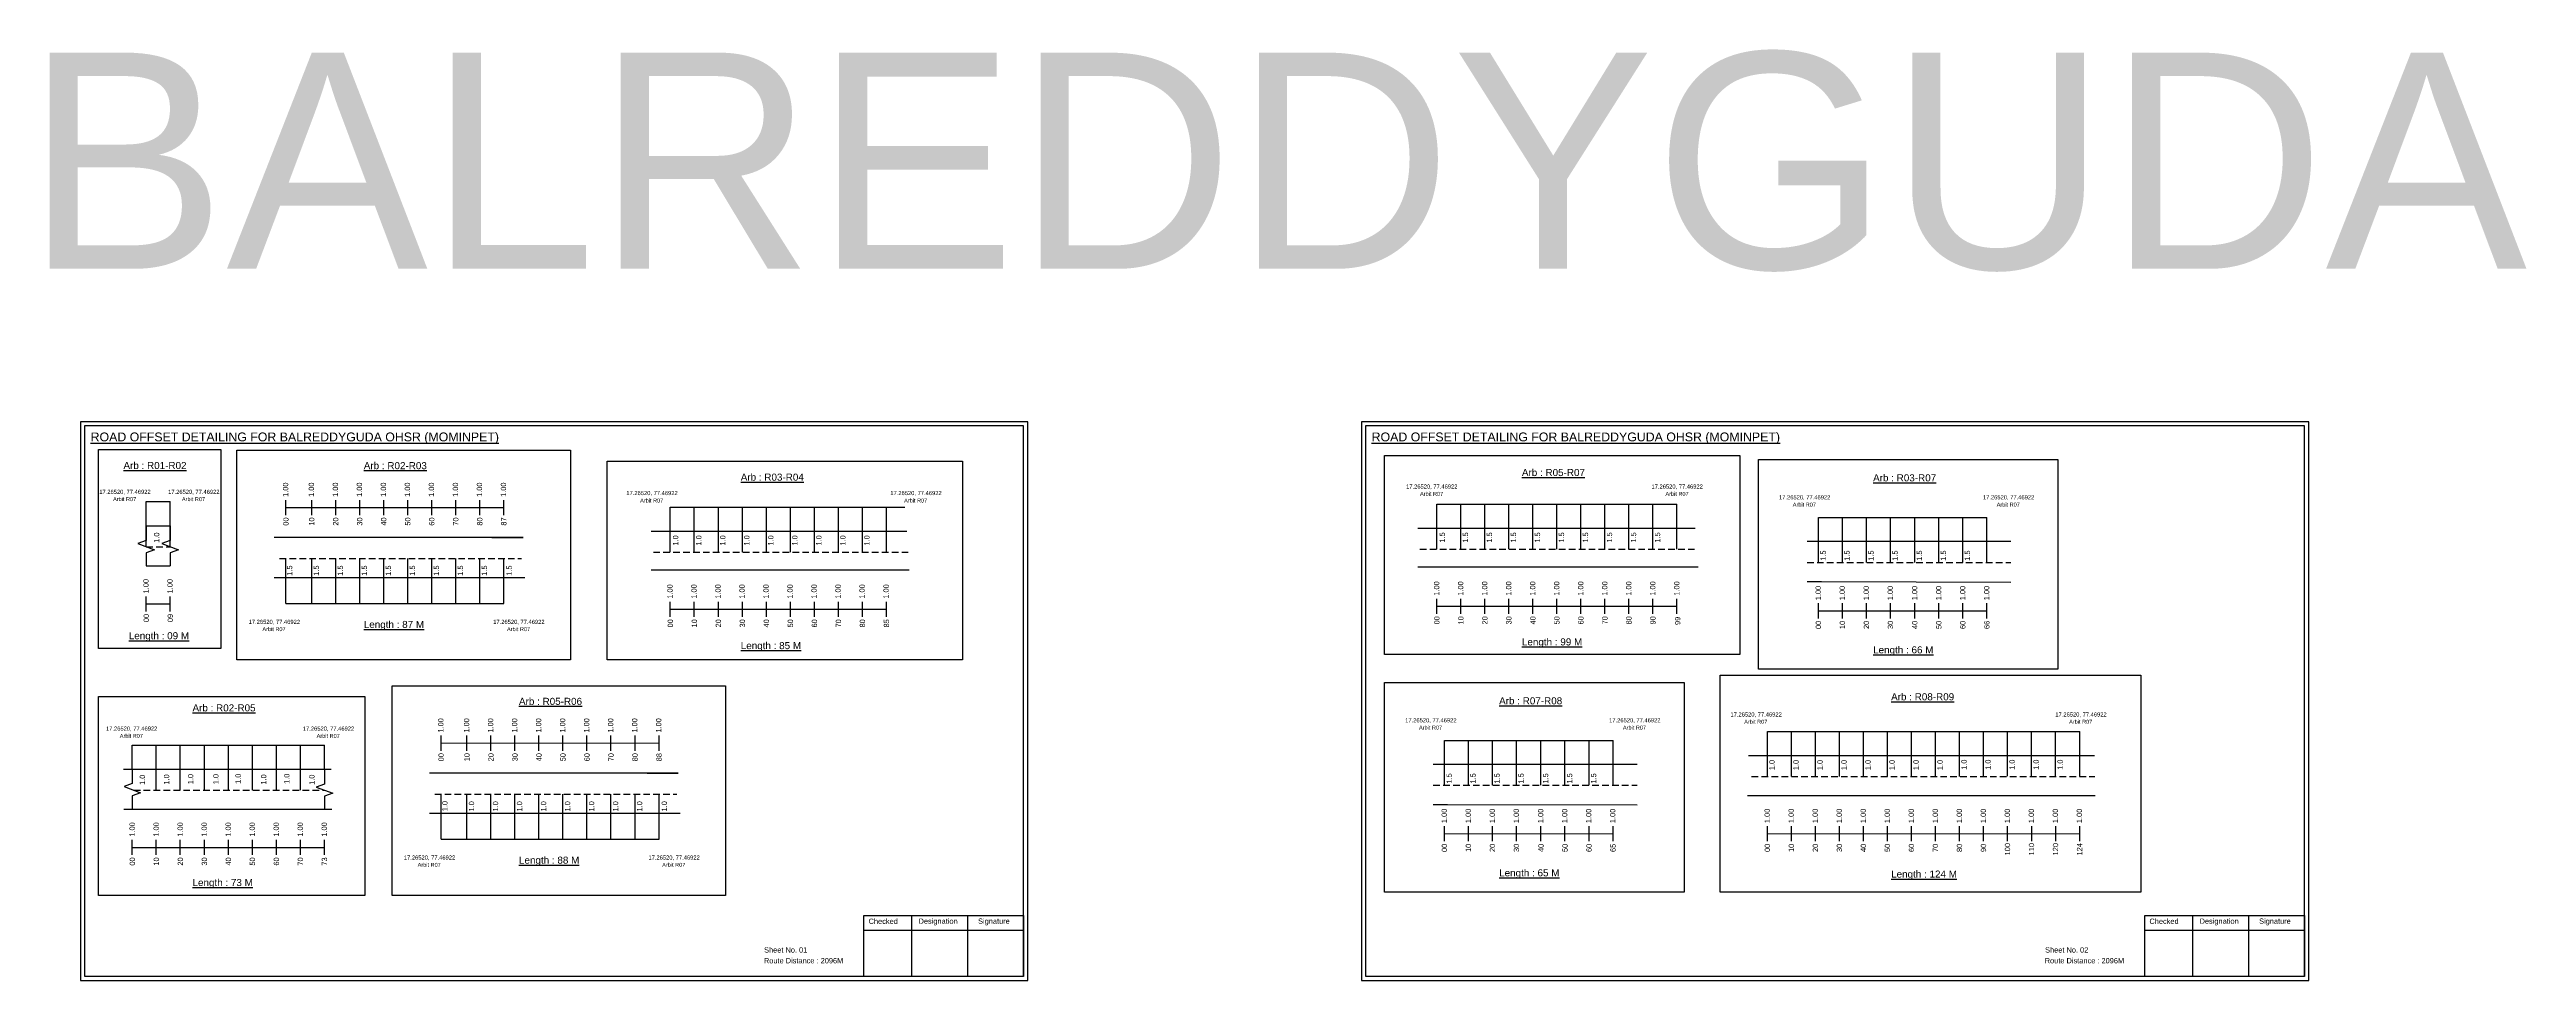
# Model space of a CAD drawing. Header units: inches. Extents: x -117 to 51867, y -12715 to 3423.
# Drawn here: x 36790 to 38193, y -3355 to -2827 of the extents above; entities that cross this region are included whole.
import ezdxf

# ---------------------------------------------------------------- set-up
doc = ezdxf.new("R2010")
doc.units = ezdxf.units.IN
doc.header["$MEASUREMENT"] = 0
doc.linetypes.add('DASHED2', pattern=[0.375, 0.25, -0.125])
for name, color, linetype in [('PDF_Geometry', 7, 'Continuous'), ('PDF_Text', 5, 'Continuous'), ('pipe', 5, 'Continuous')]:
    doc.layers.add(name, color=color, linetype=linetype)
doc.styles.add('PDF Arial', font='arial.ttf')
doc.styles.get("Standard").update_dxf_attribs({"font": 'arial.ttf'})

msp = doc.modelspace()

# ---------------------------------------------------------------- linework, layer by layer
at = {"color": 5}
for p, q in [((36845.1, -3083.6), (36858.7, -3083.6)), ((37576, -3085), (37712, -3085)), ((37141.9, -3086.7), (37274.7, -3086.7)), ((37792.1, -3092.5), (37887.5, -3092.5)), ((36924.2, -3141.4), (37047.6, -3141.4)), ((36837.2, -3221.6), (36946, -3221.6)), ((37580.4, -3218.9), (37675.8, -3218.9)), ((37763.3, -3213.9), (37940.1, -3213.9)), ((37012.1, -3274.9), (37135.5, -3274.9))]:
    msp.add_line(p, q, dxfattribs=at)
for p, q in [((36845.1, -3109.2), (36845.1, -3083.6)), ((36858.7, -3109.2), (36858.7, -3083.6)), ((37576, -3110.5), (37576, -3085)), ((37589.6, -3110.5), (37589.6, -3085)), ((37603.2, -3110.5), (37603.2, -3085)), ((37616.8, -3110.5), (37616.8, -3085)), ((37630.4, -3110.5), (37630.4, -3085)), ((37644, -3110.5), (37644, -3085)), ((37657.6, -3110.5), (37657.6, -3085)), ((37671.2, -3110.5), (37671.2, -3085)), ((37684.8, -3110.5), (37684.8, -3085)), ((37698.4, -3110.5), (37698.4, -3085)), ((37712, -3110.5), (37712, -3085)), ((36845.1, -3097.3), (36858.7, -3097.3)), ((37141.9, -3112.2), (37141.9, -3086.7)), ((37155.5, -3112.2), (37155.5, -3086.7)), ((37169.1, -3112.2), (37169.1, -3086.7)), ((37182.7, -3112.2), (37182.7, -3086.7)), ((37196.3, -3112.2), (37196.3, -3086.7)), ((37209.9, -3112.2), (37209.9, -3086.7)), ((37223.5, -3112.2), (37223.5, -3086.7)), ((37237.1, -3112.2), (37237.1, -3086.7)), ((37250.7, -3112.2), (37250.7, -3086.7)), ((37264.3, -3112.2), (37264.3, -3086.7)), ((37565.2, -3098.6), (37722.3, -3098.6)), ((37792.1, -3118.1), (37792.1, -3092.5)), ((37805.7, -3118.1), (37805.7, -3092.5)), ((37819.3, -3118.1), (37819.3, -3092.5)), ((37832.9, -3118.1), (37832.9, -3092.5)), ((37846.7, -3118.1), (37846.7, -3092.5)), ((37860.3, -3118.1), (37860.3, -3092.5)), ((37873.9, -3118.1), (37873.9, -3092.5)), ((37887.5, -3118.1), (37887.5, -3092.5)), ((37058.5, -3103.9), (36917.6, -3103.9)), ((37040.9, -3103.9), (37058.5, -3103.9)), ((37131, -3100.3), (37275.8, -3100.3)), ((37901.1, -3106.2), (37785.7, -3106.2)), ((36845.1, -3120), (36858.7, -3120)), ((36917.6, -3126.6), (36949.7, -3126.6)), ((36924.2, -3141.4), (36924.2, -3115.8)), ((36938.8, -3141.4), (36938.8, -3115.8)), ((36949.7, -3126.6), (37059.6, -3126.6)), ((36952.4, -3141.4), (36952.4, -3115.8)), ((36966, -3141.4), (36966, -3115.8)), ((36979.6, -3141.4), (36979.6, -3115.8)), ((36993.2, -3141.4), (36993.2, -3115.8)), ((37006.8, -3141.4), (37006.8, -3115.8)), ((37020.4, -3141.4), (37020.4, -3115.8)), ((37034, -3141.4), (37034, -3115.8)), ((37047.6, -3141.4), (37047.6, -3115.8)), ((37277.2, -3122.5), (37131, -3122.5)), ((37724.1, -3120.8), (37565.2, -3120.8)), ((37785.7, -3128.9), (37793.8, -3128.9)), ((37793.8, -3128.9), (37901.1, -3129.2)), ((36837.2, -3235.2), (36837.2, -3221.6)), ((36850.8, -3247.1), (36850.8, -3221.6)), ((36864.4, -3247.1), (36864.4, -3221.6)), ((36878, -3247.1), (36878, -3221.6)), ((36891.6, -3247.1), (36891.6, -3221.6)), ((36905.2, -3247.1), (36905.2, -3221.6)), ((36918.8, -3247.1), (36918.8, -3221.6)), ((36932.4, -3247.1), (36932.4, -3221.6)), ((36946, -3235.3), (36946, -3221.6)), ((37580.4, -3244.4), (37580.4, -3218.9)), ((37594, -3244.4), (37594, -3218.9)), ((37607.6, -3244.4), (37607.6, -3218.9)), ((37621.2, -3244.4), (37621.2, -3218.9)), ((37635, -3244.4), (37635, -3218.9)), ((37648.6, -3244.4), (37648.6, -3218.9)), ((37662.2, -3244.4), (37662.2, -3218.9)), ((37675.8, -3244.4), (37675.8, -3218.9)), ((37763.3, -3239.4), (37763.3, -3213.9)), ((37776.9, -3239.4), (37776.9, -3213.9)), ((37790.5, -3239.4), (37790.5, -3213.9)), ((37804.1, -3239.4), (37804.1, -3213.9)), ((37817.7, -3239.4), (37817.7, -3213.9)), ((37831.3, -3239.4), (37831.3, -3213.9)), ((37844.9, -3239.4), (37844.9, -3213.9)), ((37858.5, -3239.4), (37858.5, -3213.9)), ((37872.1, -3239.4), (37872.1, -3213.9)), ((37885.6, -3239.3), (37885.6, -3213.7)), ((37899.2, -3239.3), (37899.2, -3213.7)), ((37912.8, -3239.3), (37912.8, -3213.7)), ((37926.4, -3239.3), (37926.4, -3213.7)), ((37940.1, -3239.4), (37940.1, -3213.9)), ((36832.2, -3235.3), (36949.8, -3235.2)), ((37146.4, -3237.5), (37005.5, -3237.5)), ((37128.8, -3237.5), (37146.4, -3237.5)), ((37689.4, -3232.6), (37574, -3232.6)), ((37752.6, -3227.5), (37948.4, -3227.5)), ((37012.1, -3274.9), (37012.1, -3249.4)), ((37026.7, -3274.9), (37026.7, -3249.4)), ((37040.3, -3274.9), (37040.3, -3249.4)), ((37053.9, -3274.9), (37053.9, -3249.4)), ((37067.5, -3274.9), (37067.5, -3249.4)), ((37081.1, -3274.9), (37081.1, -3249.4)), ((37094.7, -3274.9), (37094.7, -3249.4)), ((37108.3, -3274.9), (37108.3, -3249.4)), ((37121.9, -3274.9), (37121.9, -3249.4)), ((37135.5, -3274.9), (37135.5, -3249.4)), ((37752, -3250.2), (37948.9, -3250.2)), ((36832.4, -3257.9), (36950.2, -3257.9)), ((37005.5, -3260.2), (37037.6, -3260.2)), ((37037.6, -3260.2), (37147.5, -3260.2)), ((37574, -3255.2), (37582, -3255.2)), ((37582, -3255.2), (37689.4, -3255.5))]:
    msp.add_line(p, q)
at = {"color": 217, "true_color": 0x93278f}
for p, q in [((36924.2, -3091.2), (36924.2, -3082.7)), ((36938.8, -3091.2), (36938.8, -3082.7)), ((36952.4, -3091.2), (36952.4, -3082.7)), ((36966, -3091.2), (36966, -3082.7)), ((36979.6, -3091.2), (36979.6, -3082.7)), ((36993.2, -3091.2), (36993.2, -3082.7)), ((37006.8, -3091.2), (37006.8, -3082.7)), ((37020.4, -3091.2), (37020.4, -3082.7)), ((37034, -3091.2), (37034, -3082.7)), ((37047.6, -3091.2), (37047.6, -3082.7)), ((36924.2, -3086.9), (37047.6, -3086.9)), ((36845.1, -3145.9), (36845.1, -3137.3)), ((36845.1, -3141.6), (36858.7, -3141.6)), ((36858.7, -3145.9), (36858.7, -3137.3)), ((37141.9, -3148.9), (37141.9, -3140.4)), ((37155.5, -3148.9), (37155.5, -3140.4)), ((37169.1, -3148.9), (37169.1, -3140.4)), ((37182.7, -3148.9), (37182.7, -3140.4)), ((37196.3, -3148.9), (37196.3, -3140.4)), ((37209.9, -3148.9), (37209.9, -3140.4)), ((37223.5, -3148.9), (37223.5, -3140.4)), ((37237.1, -3148.9), (37237.1, -3140.4)), ((37250.7, -3148.9), (37250.7, -3140.4)), ((37264.3, -3148.9), (37264.3, -3140.4)), ((37576, -3147.2), (37576, -3138.6)), ((37589.6, -3147.2), (37589.6, -3138.6)), ((37603.2, -3147.2), (37603.2, -3138.6)), ((37616.8, -3147.2), (37616.8, -3138.6)), ((37630.4, -3147.2), (37630.4, -3138.6)), ((37644, -3147.2), (37644, -3138.6)), ((37657.6, -3147.2), (37657.6, -3138.6)), ((37671.2, -3147.2), (37671.2, -3138.6)), ((37684.8, -3147.2), (37684.8, -3138.6)), ((37698.4, -3147.2), (37698.4, -3138.6)), ((37712, -3147.2), (37712, -3138.6)), ((37792.1, -3149.8), (37792.1, -3141.2)), ((37805.7, -3149.8), (37805.7, -3141.2)), ((37819.3, -3149.8), (37819.3, -3141.2)), ((37832.9, -3149.8), (37832.9, -3141.2)), ((37846.7, -3149.8), (37846.7, -3141.2)), ((37860.3, -3149.8), (37860.3, -3141.2)), ((37873.9, -3149.8), (37873.9, -3141.2)), ((37887.5, -3149.8), (37887.5, -3141.2)), ((37141.9, -3144.6), (37264.3, -3144.6)), ((37576, -3142.9), (37712, -3142.9)), ((37792.1, -3145.5), (37887.5, -3145.4)), ((37012.1, -3224.8), (37012.1, -3216.2)), ((37012.1, -3220.5), (37135.5, -3220.4)), ((37026.7, -3224.8), (37026.7, -3216.2)), ((37040.3, -3224.8), (37040.3, -3216.2)), ((37053.9, -3224.8), (37053.9, -3216.2)), ((37067.5, -3224.8), (37067.5, -3216.2)), ((37081.1, -3224.8), (37081.1, -3216.2)), ((37094.7, -3224.8), (37094.7, -3216.2)), ((37108.3, -3224.8), (37108.3, -3216.2)), ((37121.9, -3224.8), (37121.9, -3216.2)), ((37135.5, -3224.8), (37135.5, -3216.2)), ((37580.4, -3276.1), (37580.4, -3267.6)), ((37594, -3276.1), (37594, -3267.6)), ((37607.6, -3276.1), (37607.6, -3267.6)), ((37621.2, -3276.1), (37621.2, -3267.6)), ((37635, -3276.1), (37635, -3267.6)), ((37648.6, -3276.1), (37648.6, -3267.6)), ((37662.2, -3276.1), (37662.2, -3267.6)), ((37675.8, -3276.1), (37675.8, -3267.6)), ((37763.3, -3276.1), (37763.3, -3267.6)), ((37776.9, -3276.1), (37776.9, -3267.6)), ((37790.5, -3276.1), (37790.5, -3267.6)), ((37804.1, -3276.1), (37804.1, -3267.6)), ((37817.7, -3276.1), (37817.7, -3267.6)), ((37831.3, -3276.1), (37831.3, -3267.6)), ((37844.9, -3276.1), (37844.9, -3267.6)), ((37858.5, -3276.1), (37858.5, -3267.6)), ((37872.1, -3276.1), (37872.1, -3267.6)), ((37885.7, -3276.1), (37885.7, -3267.6)), ((37899.3, -3276.1), (37899.3, -3267.6)), ((37912.9, -3276.1), (37912.9, -3267.6)), ((37926.5, -3276.1), (37926.5, -3267.6)), ((37940.1, -3276.1), (37940.1, -3267.6)), ((36837.2, -3283.8), (36837.2, -3275.3)), ((36837.2, -3279.6), (36946, -3279.6)), ((36850.8, -3283.8), (36850.8, -3275.3)), ((36864.4, -3283.8), (36864.4, -3275.3)), ((36878, -3283.8), (36878, -3275.3)), ((36891.6, -3283.8), (36891.6, -3275.3)), ((36905.2, -3283.8), (36905.2, -3275.3)), ((36918.8, -3283.8), (36918.8, -3275.3)), ((36932.4, -3283.8), (36932.4, -3275.3)), ((36946, -3283.8), (36946, -3275.3)), ((37580.4, -3271.9), (37675.8, -3271.8)), ((37763.3, -3271.9), (37940.1, -3271.8))]:
    msp.add_line(p, q, dxfattribs=at)
at = {"linetype": 'DASHED2', "ltscale": 15}
for p, q in [((36845.1, -3109.2), (36858.7, -3109.2)), ((37132.3, -3112.2), (37276.6, -3112.2)), ((37566.4, -3110.5), (37722.3, -3110.5)), ((36920.6, -3115.8), (37057.6, -3115.8)), ((37785.7, -3118.1), (37901.1, -3118.1)), ((37754.3, -3239.4), (37948.6, -3239.4)), ((36838, -3247.1), (36946, -3247.1)), ((37008.5, -3249.4), (37145.5, -3249.4)), ((37574, -3244.4), (37689.4, -3244.4))]:
    msp.add_line(p, q, dxfattribs=at)
for points in [[(36818, -3054.1), (36887.4, -3054.1), (36887.4, -3166.8), (36818, -3166.8)], [(36896.4, -3054.4), (37085.3, -3054.4), (37085.3, -3173.2), (36896.4, -3173.2)], [(37546.4, -3057.5), (37747.7, -3057.5), (37747.7, -3170.2), (37546.4, -3170.2)], [(37106.1, -3060.6), (37307.3, -3060.6), (37307.3, -3173.2), (37106.1, -3173.2)], [(37758.2, -3059.7), (37927.8, -3059.7), (37927.8, -3178.5), (37758.2, -3178.5)], [(36818, -3194.1), (36968.9, -3194.1), (36968.9, -3306.8), (36818, -3306.8)], [(36984.3, -3188), (37173.2, -3188), (37173.2, -3306.8), (36984.3, -3306.8)], [(37546.4, -3186.1), (37716.1, -3186.1), (37716.1, -3304.9), (37546.4, -3304.9)]]:
    msp.add_lwpolyline(points, close=True)
at = {"linetype": 'Continuous'}
for points in [[(36845.1, -3097.3), (36845.1, -3105.7), (36840.3, -3107.4), (36849.8, -3110.9), (36845.1, -3112.6), (36845.1, -3120)], [(36858.7, -3097.3), (36858.7, -3105.7), (36853.9, -3107.4), (36863.4, -3110.9), (36858.7, -3112.6), (36858.7, -3120)], [(36837.2, -3235), (36837.2, -3243.4), (36832.5, -3245.1), (36841.9, -3248.6), (36837.2, -3250.3), (36837.2, -3257.7)], [(36946, -3235.3), (36946, -3243.7), (36941.3, -3245.4), (36950.8, -3248.9), (36946, -3250.6), (36946, -3257.9)]]:
    msp.add_lwpolyline(points, dxfattribs=at)
at = {"layer": 'PDF_Geometry'}
for points in [[(36807.8, -3038.3), (36807.8, -3355), (37344.3, -3355), (37344.3, -3038.3)], [(36810.2, -3040.7), (36810.2, -3352.6), (37341.9, -3352.6), (37341.9, -3040.7)], [(37533.3, -3038.3), (37533.3, -3355), (38069.8, -3355), (38069.8, -3038.3)], [(37535.6, -3040.7), (37535.6, -3352.6), (38067.4, -3352.6), (38067.4, -3040.7)]]:
    msp.add_lwpolyline(points, close=True, dxfattribs=at)
at = {"layer": 'PDF_Geometry', "color": 242, "true_color": 0xcc1f26}
for points in [[(37341.9, -3352.7), (37251.5, -3352.7), (37251.5, -3318.1), (37341.9, -3318.1)], [(38067.4, -3352.7), (37977, -3352.7), (37977, -3318.1), (38067.4, -3318.1)]]:
    msp.add_lwpolyline(points, close=True, dxfattribs=at)
for points in [[(37278.5, -3318.1), (37278.5, -3352.7)], [(37310.3, -3318.1), (37310.3, -3352.7)], [(38004, -3318.1), (38004, -3352.7)], [(38035.7, -3318.1), (38035.7, -3352.7)], [(37251.5, -3326.5), (37341.9, -3326.5)], [(37977, -3326.5), (38067.4, -3326.5)]]:
    msp.add_lwpolyline(points, dxfattribs=at)
at = {"layer": 'pipe', "color": 0}
msp.add_lwpolyline([(37736.4, -3182), (37974.7, -3182), (37974.7, -3304.9), (37736.4, -3304.9)], close=True, dxfattribs=at)

# ---------------------------------------------------------------- texts
for s, height, p in [('BALREDDYGUDA ', 122.535, (36776.3, -2951.6)), ('Sheet No. 01', 3, (37195, -3339.2)), ('Sheet No. 02', 3, (37920.5, -3339.2)), ('Route Distance : 2096M', 3, (37194.9, -3345.3)), ('Route Distance : 2096M', 3, (37920.3, -3345.3))]:
    msp.add_text(s, height=height).set_placement(p)
at = {"color": 242, "true_color": 0xcd2027}
for s, height, p in [('%%UROAD OFFSET DETAILING FOR BALREDDYGUDA OHSR (MOMINPET)', 5, (36813.6, -3049.4)), ('%%UROAD OFFSET DETAILING FOR BALREDDYGUDA OHSR (MOMINPET)', 5, (37539.1, -3049.4)), ('%%UArb : R01-R02', 4, (36832.2, -3065.1)), ('%%UArb : R02-R03', 4, (36968.3, -3065.2)), ('%%UArb : R03-R04', 4, (37181.8, -3071.7)), ('%%UArb : R05-R07', 4, (37624.2, -3069.1)), ('%%UArb : R03-R07', 4, (37823.1, -3072.1)), ('%%ULength : 87 M', 4, (36968.3, -3155.2)), ('%%ULength : 09 M', 4, (36835.2, -3161.6)), ('%%ULength : 85 M', 4, (37181.8, -3167.2)), ('%%ULength : 99 M', 4, (37624.2, -3165.1)), ('%%ULength : 66 M', 4, (37823.1, -3169.6)), ('%%UArb : R02-R05', 4, (36871.3, -3202.5)), ('%%UArb : R05-R06', 4, (37056.2, -3198.8)), ('%%UArb : R07-R08', 4, (37611.3, -3198.5)), ('%%UArb : R08-R09', 4, (37833.3, -3196.2)), ('%%ULength : 88 M', 4, (37056.2, -3288.8)), ('%%ULength : 65 M', 4, (37611.3, -3296)), ('%%ULength : 124 M', 4, (37833.3, -3296.7)), ('%%ULength : 73 M', 4, (36871.3, -3301.5))]:
    msp.add_text(s, height=height, dxfattribs=at).set_placement(p)
at = {"color": 5}
for s, height, p in [('17.26520, 77.46922', 2.34, (36818.5, -3079.2)), ('Arbit R07', 2.25, (36826.3, -3083.3)), ('17.26520, 77.46922', 2.34, (36857.5, -3079.2)), ('Arbit R07', 2.25, (36865.3, -3083.3)), ('17.26520, 77.46922', 2.34, (37117, -3079.9)), ('Arbit R07', 2.25, (37124.8, -3084.1)), ('17.26520, 77.46922', 2.34, (37266.5, -3079.9)), ('Arbit R07', 2.25, (37274.3, -3084.1)), ('17.26520, 77.46922', 2.34, (37558.6, -3076.2)), ('Arbit R07', 2.25, (37566.5, -3080.3)), ('17.26520, 77.46922', 2.34, (37697.6, -3076.2)), ('Arbit R07', 2.25, (37705.5, -3080.3)), ('17.26520, 77.46922', 2.34, (37769.8, -3082.3)), ('Arbit R07', 2.25, (37777.6, -3086.4)), ('17.26520, 77.46922', 2.34, (37885.3, -3082.3)), ('Arbit R07', 2.25, (37893.1, -3086.4)), ('17.26520, 77.46922', 2.34, (36903.1, -3152.9)), ('Arbit R07', 2.25, (36910.9, -3157)), ('17.26520, 77.46922', 2.34, (37041.6, -3152.9)), ('Arbit R07', 2.25, (37049.4, -3157)), ('17.26520, 77.46922', 2.34, (36822.3, -3213.4)), ('17.26520, 77.46922', 2.34, (36933.8, -3213.4)), ('17.26520, 77.46922', 2.34, (37558.1, -3208.7)), ('Arbit R07', 2.25, (37565.9, -3212.8)), ('17.26520, 77.46922', 2.34, (37673.6, -3208.7)), ('Arbit R07', 2.25, (37681.4, -3212.8)), ('17.26520, 77.46922', 2.34, (37742.3, -3205.4)), ('Arbit R07', 2.25, (37750.1, -3209.5)), ('17.26520, 77.46922', 2.34, (37926.3, -3205.4)), ('Arbit R07', 2.25, (37934.1, -3209.5)), ('Arbit R07', 2.25, (36830.1, -3217.5)), ('Arbit R07', 2.25, (36941.6, -3217.5)), ('17.26520, 77.46922', 2.34, (36991, -3286.5)), ('Arbit R07', 2.25, (36998.8, -3290.6)), ('17.26520, 77.46922', 2.34, (37129.5, -3286.5)), ('Arbit R07', 2.25, (37137.3, -3290.6))]:
    msp.add_text(s, height=height, dxfattribs=at).set_placement(p)
at = {"color": 217, "true_color": 0x93278f}
for s, p in [('1.00', (36925.5, -3080.9)), ('1.00', (36940.1, -3080.9)), ('1.00', (36953.7, -3080.9)), ('1.00', (36967.3, -3080.9)), ('1.00', (36980.9, -3080.9)), ('1.00', (36994.5, -3080.9)), ('1.00', (37008.1, -3080.9)), ('1.00', (37021.7, -3080.9)), ('1.00', (37035.3, -3080.9)), ('1.00', (37048.9, -3080.9)), ('00', (36925.7, -3097.2)), ('10', (36940.3, -3097.2)), ('20', (36953.9, -3097.2)), ('30', (36967.5, -3097.2)), ('40', (36981.1, -3097.2)), ('50', (36994.7, -3097.2)), ('60', (37008.3, -3097.2)), ('70', (37021.9, -3097.2)), ('80', (37035.5, -3097.2)), ('87', (37049.1, -3097.2)), ('1.00', (36846.4, -3135.6)), ('1.00', (36860, -3135.6)), ('1.00', (37143.2, -3138.6)), ('1.00', (37156.8, -3138.6)), ('1.00', (37170.4, -3138.6)), ('1.00', (37184, -3138.6)), ('1.00', (37197.6, -3138.6)), ('1.00', (37211.2, -3138.6)), ('1.00', (37224.8, -3138.6)), ('1.00', (37238.4, -3138.6)), ('1.00', (37252, -3138.6)), ('1.00', (37265.6, -3138.6)), ('1.00', (37577.4, -3136.9)), ('1.00', (37591, -3136.9)), ('1.00', (37604.6, -3136.9)), ('1.00', (37618.2, -3136.9)), ('1.00', (37631.8, -3136.9)), ('1.00', (37645.4, -3136.9)), ('1.00', (37659, -3136.9)), ('1.00', (37672.6, -3136.9)), ('1.00', (37686.2, -3136.9)), ('1.00', (37699.8, -3136.9)), ('1.00', (37713.4, -3136.9)), ('1.00', (37793.5, -3139.5)), ('1.00', (37807.1, -3139.5)), ('1.00', (37820.7, -3139.5)), ('1.00', (37834.3, -3139.5)), ('1.00', (37848.1, -3139.5)), ('1.00', (37861.7, -3139.5)), ('1.00', (37875.3, -3139.5)), ('1.00', (37888.9, -3139.5)), ('00', (36846.6, -3151.9)), ('09', (36860.2, -3151.9)), ('00', (37143.4, -3154.9)), ('10', (37157, -3154.9)), ('20', (37170.6, -3154.9)), ('30', (37184.2, -3154.9)), ('40', (37197.8, -3154.9)), ('50', (37211.4, -3154.9)), ('60', (37225, -3154.9)), ('70', (37238.6, -3154.9)), ('80', (37252.2, -3154.9)), ('85', (37265.8, -3154.9)), ('00', (37577.5, -3153.2)), ('10', (37591.1, -3153.2)), ('20', (37604.7, -3153.2)), ('30', (37618.3, -3153.2)), ('40', (37631.9, -3153.2)), ('50', (37645.5, -3153.2)), ('60', (37659.1, -3153.2)), ('70', (37672.7, -3153.2)), ('80', (37686.3, -3153.2)), ('90', (37699.9, -3153.2)), ('99', (37713.9, -3153.5)), ('00', (37793.6, -3155.8)), ('10', (37807.2, -3155.8)), ('20', (37820.8, -3155.8)), ('30', (37834.4, -3155.8)), ('40', (37848.2, -3155.8)), ('50', (37861.8, -3155.8)), ('60', (37875.4, -3155.8)), ('66', (37889, -3155.8)), ('1.00', (37013.4, -3214.5)), ('1.00', (37028, -3214.5)), ('1.00', (37041.6, -3214.5)), ('1.00', (37055.2, -3214.5)), ('1.00', (37068.8, -3214.5)), ('1.00', (37082.4, -3214.5)), ('1.00', (37096, -3214.5)), ('1.00', (37109.6, -3214.5)), ('1.00', (37123.2, -3214.5)), ('1.00', (37136.8, -3214.5)), ('00', (37013.6, -3230.8)), ('10', (37028.2, -3230.8)), ('20', (37041.8, -3230.8)), ('30', (37055.4, -3230.8)), ('40', (37069, -3230.8)), ('50', (37082.6, -3230.8)), ('60', (37096.2, -3230.8)), ('70', (37109.8, -3230.8)), ('80', (37123.4, -3230.8)), ('88', (37137, -3230.8)), ('1.00', (36838.6, -3273.5)), ('1.00', (36852.2, -3273.5)), ('1.00', (36865.8, -3273.5)), ('1.00', (36879.4, -3273.5)), ('1.00', (36893, -3273.5)), ('1.00', (36906.6, -3273.5)), ('1.00', (36920.2, -3273.5)), ('1.00', (36933.8, -3273.5)), ('1.00', (36947.4, -3273.5)), ('1.00', (37581.7, -3265.8)), ('1.00', (37595.3, -3265.8)), ('1.00', (37608.9, -3265.8)), ('1.00', (37622.5, -3265.8)), ('1.00', (37636.3, -3265.8)), ('1.00', (37649.9, -3265.8)), ('1.00', (37663.5, -3265.8)), ('1.00', (37677.1, -3265.8)), ('1.00', (37764.6, -3265.8)), ('1.00', (37778.2, -3265.8)), ('1.00', (37791.8, -3265.8)), ('1.00', (37805.4, -3265.8)), ('1.00', (37819, -3265.8)), ('1.00', (37832.6, -3265.8)), ('1.00', (37846.2, -3265.8)), ('1.00', (37859.8, -3265.8)), ('1.00', (37873.4, -3265.8)), ('1.00', (37887, -3265.8)), ('1.00', (37900.6, -3265.8)), ('1.00', (37914.2, -3265.8)), ('1.00', (37927.8, -3265.8)), ('1.00', (37941.4, -3265.8)), ('00', (37581.8, -3282.2)), ('10', (37595.4, -3282.2)), ('20', (37609, -3282.2)), ('30', (37622.6, -3282.2)), ('40', (37636.5, -3282.2)), ('50', (37650.1, -3282.2)), ('60', (37663.7, -3282.2)), ('65', (37677.3, -3282.2)), ('00', (37764.7, -3282.2)), ('10', (37778.3, -3282.2)), ('20', (37791.9, -3282.2)), ('30', (37805.5, -3282.2)), ('40', (37819.1, -3282.2)), ('50', (37832.7, -3282.2)), ('60', (37846.3, -3282.2)), ('70', (37859.9, -3282.2)), ('80', (37873.5, -3282.2)), ('90', (37887.1, -3282.2)), ('100', (37900.7, -3284.1)), ('110', (37914.3, -3284.1)), ('120', (37927.9, -3284.1)), ('124', (37941.5, -3284.1)), ('00', (36838.7, -3289.9)), ('10', (36852.3, -3289.9)), ('20', (36865.9, -3289.9)), ('30', (36879.5, -3289.9)), ('40', (36893.1, -3289.9)), ('50', (36906.7, -3289.9)), ('60', (36920.3, -3289.9)), ('70', (36933.9, -3289.9)), ('73', (36947.5, -3289.9))]:
    msp.add_text(s, height=3, rotation=90, dxfattribs=at).set_placement(p)
for s, p in [('1.0', (36852.5, -3106.9)), ('1.0', (37146.4, -3108.5)), ('1.0', (37159.5, -3108.5)), ('1.0', (37173.1, -3108.5)), ('1.0', (37186.7, -3108.5)), ('1.0', (37200.3, -3108.5)), ('1.0', (37213.9, -3108.5)), ('1.0', (37227.5, -3108.5)), ('1.0', (37241.1, -3108.5)), ('1.0', (37254.7, -3108.5)), ('1.5', (37580.6, -3106.8)), ('1.5', (37593.7, -3106.8)), ('1.5', (37607.3, -3106.8)), ('1.5', (37620.9, -3106.8)), ('1.5', (37634.5, -3106.8)), ('1.5', (37648.1, -3106.8)), ('1.5', (37661.7, -3106.8)), ('1.5', (37675.3, -3106.8)), ('1.5', (37688.9, -3106.8)), ('1.5', (37702.5, -3106.8)), ('1.5', (37796.3, -3117.1)), ('1.5', (37809.8, -3117.1)), ('1.5', (37823.4, -3117.1)), ('1.5', (37837, -3117.1)), ('1.5', (37850.8, -3117.1)), ('1.5', (37864.4, -3117.1)), ('1.5', (37878, -3117.1)), ('1.5', (36927.8, -3125.6)), ('1.5', (36942.9, -3125.6)), ('1.5', (36956.5, -3125.6)), ('1.5', (36970.1, -3125.6)), ('1.5', (36983.7, -3125.6)), ('1.5', (36997.3, -3125.6)), ('1.5', (37010.9, -3125.6)), ('1.5', (37024.5, -3125.6)), ('1.5', (37038.1, -3125.6)), ('1.5', (37052.1, -3125.6)), ('1.0', (36844.4, -3244.2)), ('1.0', (36858.1, -3244)), ('1.0', (36871.7, -3243.8)), ('1.0', (36886, -3243.8)), ('1.0', (36898.6, -3243.6)), ('1.0', (36913.1, -3244)), ('1.0', (36926.2, -3243.6)), ('1.0', (36940.4, -3244.1)), ('1.5', (37584.5, -3243.4)), ('1.5', (37598, -3243.4)), ('1.5', (37611.6, -3243.4)), ('1.5', (37625.2, -3243.4)), ('1.5', (37639.1, -3243.4)), ('1.5', (37652.7, -3243.4)), ('1.5', (37666.3, -3243.4)), ('1.0', (37767.3, -3235.8)), ('1.0', (37780.9, -3235.8)), ('1.0', (37794.5, -3235.8)), ('1.0', (37808.1, -3235.8)), ('1.0', (37821.7, -3235.8)), ('1.0', (37835.3, -3235.8)), ('1.0', (37848.9, -3235.8)), ('1.0', (37862.5, -3235.8)), ('1.0', (37876.1, -3235.6)), ('1.0', (37889.7, -3235.6)), ('1.0', (37903.3, -3235.6)), ('1.0', (37916.9, -3235.6)), ('1.0', (37930.5, -3235.6)), ('1.0', (37015.7, -3259.1)), ('1.0', (37030.8, -3259.2)), ('1.0', (37044.4, -3259.2)), ('1.0', (37058, -3259.2)), ('1.0', (37071.6, -3259.2)), ('1.0', (37085.2, -3259.2)), ('1.0', (37098.8, -3259.2)), ('1.0', (37112.4, -3259.2)), ('1.0', (37126, -3259.2)), ('1.0', (37140, -3259.2))]:
    msp.add_text(s, height=3, rotation=90).set_placement(p)
at = {"layer": 'PDF_Text', "color": 7, "attachment_point": 7, "style": 'PDF Arial'}
for s, insert, char_height in [('Checked', (37254.2, -3323), 3), ('Designation', (37282.5, -3323.8), 3.001), ('Signature', (37316.2, -3323.8), 3), ('Checked', (37979.6, -3323), 3), ('Designation', (38008, -3323.8), 3.001), ('Signature', (38041.7, -3323.8), 3)]:
    msp.add_mtext(s, dxfattribs=dict(at, insert=insert, char_height=char_height))

doc.saveas('drawing.dxf')
